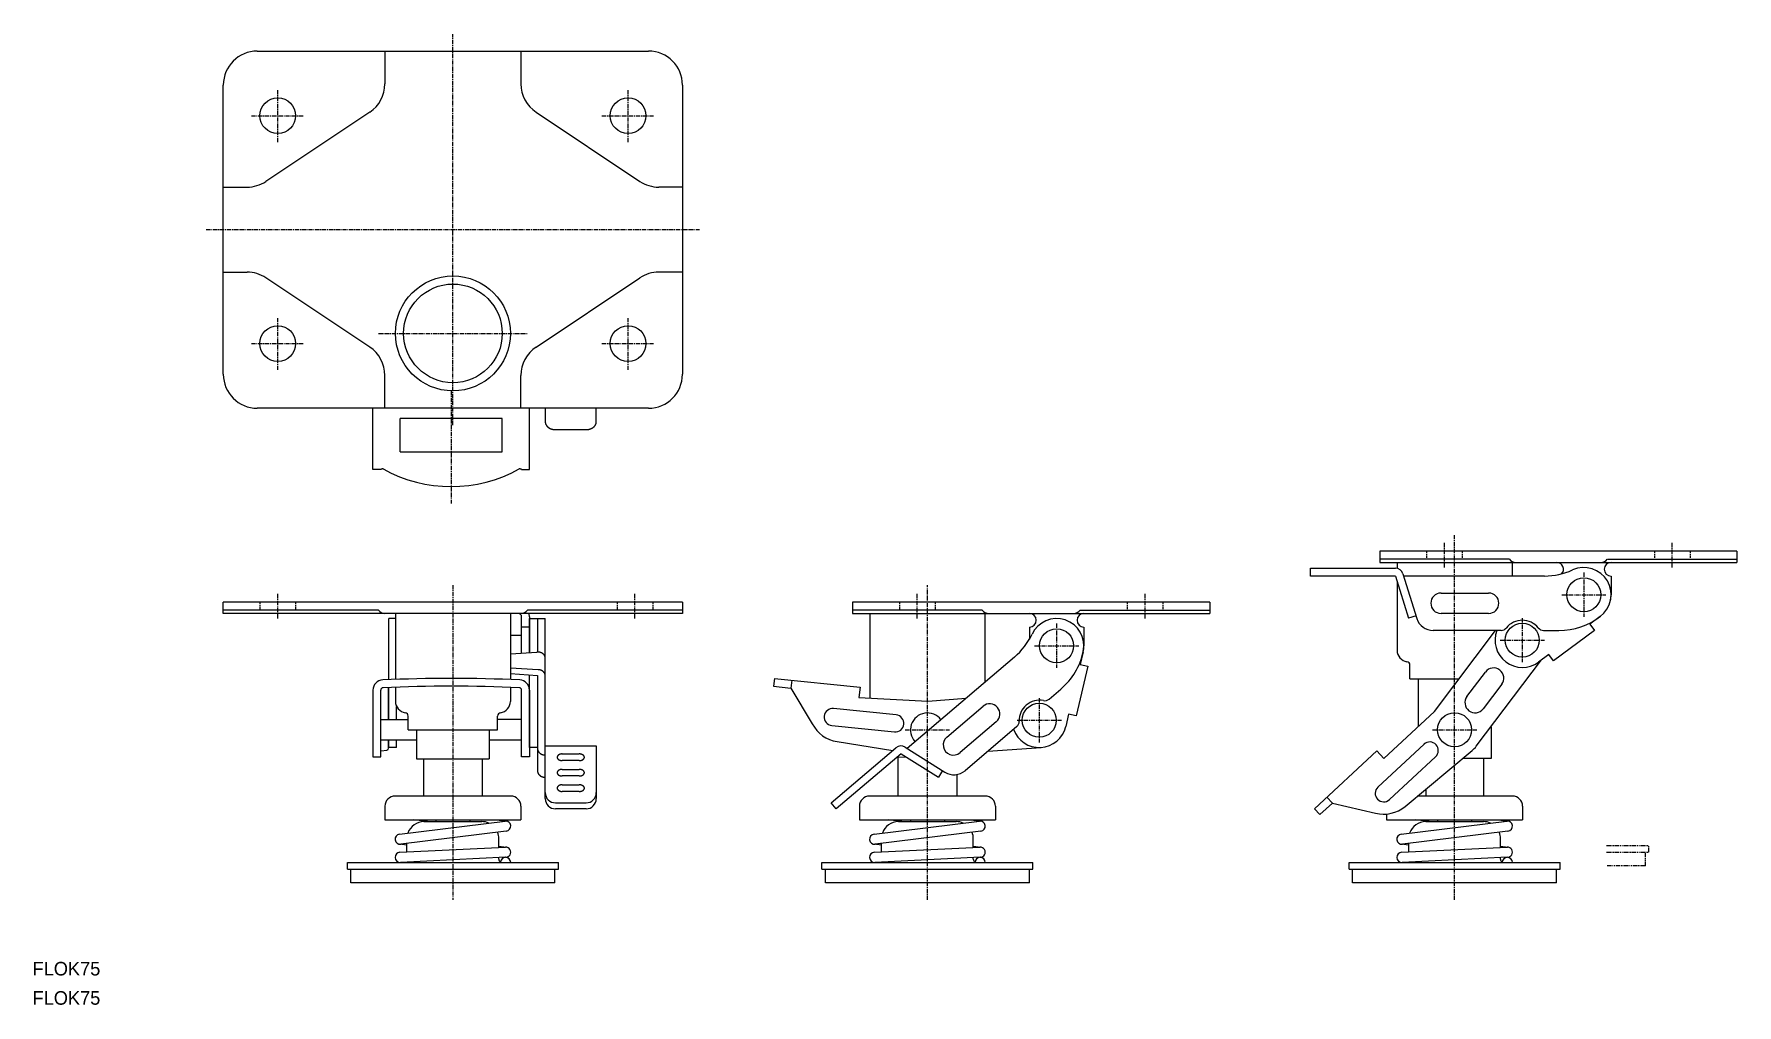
# Model space of a CAD drawing. Extents: x 0 to 501, y 0 to 285.
import ezdxf

# ---------------------------------------------------------------- set-up
doc = ezdxf.new("R2010")
doc.units = 0
for name, pattern in [('CENTER', [2, 1.25, -0.25, 0.25, -0.25]), ('DASHED', [0.75, 0.5, -0.25]), ('PHANTOM', [2.5, 1.25, -0.25, 0.25, -0.25, 0.25, -0.25])]:
    doc.linetypes.add(name, pattern=pattern)
doc.layers.get('0').update_dxf_attribs({"linetype": 'CONTINUOUS'})
doc.layers.add('CENTER', color=1, linetype='CENTER')

msp = doc.modelspace()

# ---------------------------------------------------------------- texts
at = {"color": 7, "linetype": 'CONTINUOUS'}
for p in [(0, 8.6), (0, 0)]:
    msp.add_text('FLOK75', height=4, dxfattribs=at).set_placement(p)

# ---------------------------------------------------------------- linework, layer by layer
at = {"color": 7, "linetype": 'CONTINUOUS'}
for p, q in [((66.08, 280.37), (181.08, 280.37)), ((103.58, 280.37), (103.58, 270.72)), ((143.58, 280.37), (143.58, 270.72)), ((56.08, 185.37), (56.08, 270.37)), ((191.08, 270.37), (191.08, 185.37)), ((99.13, 262.4), (68.6, 242.05)), ((148.04, 262.4), (178.56, 242.05)), ((56.08, 240.37), (63.05, 240.37)), ((191.08, 240.37), (184.11, 240.37)), ((56.08, 215.37), (63.05, 215.37)), ((191.08, 215.37), (184.11, 215.37)), ((99.13, 193.34), (68.6, 213.69)), ((148.04, 193.34), (178.56, 213.69)), ((103.58, 175.37), (103.58, 185.02)), ((143.58, 175.37), (143.58, 185.02)), ((181.08, 175.37), (66.08, 175.37)), ((100.08, 157.31), (100.08, 175.37)), ((146.08, 157.31), (146.08, 175.37)), ((150.73, 175.37), (150.73, 171.37)), ((165.73, 171.37), (165.73, 175.37)), ((138.08, 172.37), (108.08, 172.37)), ((108.08, 162.5), (108.08, 172.37)), ((138.08, 162.5), (138.08, 172.37)), ((153.73, 169.08), (162.73, 169.08)), ((108.08, 162.5), (138.08, 162.5)), ((102.38, 157.31), (100.08, 157.31)), ((143.78, 157.31), (146.08, 157.31)), ((396.08, 133.34), (396.08, 130.04)), ((501.08, 133.34), (396.08, 133.34)), ((434.19, 131.04), (396.08, 131.04)), ((462.98, 131.04), (501.08, 131.04)), ((501.08, 133.34), (501.08, 130.04)), ((375.67, 128.34), (400.67, 128.34)), ((375.67, 126.04), (375.67, 128.34)), ((400.67, 126.04), (375.67, 126.04)), ((396.08, 130.04), (501.08, 130.04)), ((400.67, 126.04), (404.55, 113.63)), ((401.18, 130.04), (401.18, 128.28)), ((402.87, 126.73), (406.99, 113.55)), ((444.52, 126.04), (403.08, 126.04)), ((434.98, 130.04), (434.98, 126.04)), ((464.08, 126.04), (464.08, 120.54)), ((401.18, 124.41), (401.18, 104.19)), ((414.08, 121.04), (428.08, 121.04)), ((191.08, 118.34), (56.08, 118.34)), ((56.08, 115.04), (56.08, 118.34)), ((101.69, 116.04), (56.08, 116.04)), ((191.08, 116.04), (145.48, 116.04)), ((191.08, 118.34), (191.08, 115.04)), ((241.08, 118.34), (241.08, 115.04)), ((346.08, 118.34), (241.08, 118.34)), ((279.19, 116.04), (241.08, 116.04)), ((307.98, 116.04), (346.08, 116.04)), ((346.08, 118.34), (346.08, 115.04)), ((191.08, 115.04), (56.08, 115.04)), ((106.68, 113.54), (104.73, 113.54)), ((104.73, 95.55), (104.73, 113.54)), ((106.68, 115.04), (106.68, 95.63)), ((140.48, 115.04), (140.48, 95.59)), ((143.78, 103.37), (143.78, 114.04)), ((146.08, 111.04), (143.78, 111.04)), ((146.08, 114.04), (146.08, 103.54)), ((146.13, 113.54), (148.43, 113.54)), ((146.13, 103.54), (146.13, 113.54)), ((148.43, 113.54), (150.73, 113.54)), ((148.43, 113.54), (148.43, 103.7)), ((150.73, 60.6), (150.73, 113.54)), ((241.08, 115.04), (346.08, 115.04)), ((246.18, 115.04), (246.18, 90.18)), ((279.98, 115.04), (279.98, 94.8)), ((293.08, 111.04), (293.08, 107.49)), ((309.08, 111.04), (309.08, 105.54)), ((406.75, 114.32), (404.55, 113.63)), ((428.08, 115.04), (414.08, 115.04)), ((460.89, 114.15), (457.82, 111.88)), ((457.82, 111.88), (459.18, 110.03)), ((143.78, 108.54), (140.48, 108.54)), ((146.08, 108.54), (146.13, 108.54)), ((431.74, 110.04), (411.76, 110.04)), ((412.12, 86.23), (430.12, 110.04)), ((444.23, 110.04), (448.75, 110.04)), ((459.18, 110.03), (447.12, 101.12)), ((140.48, 103.13), (148.21, 103.69)), ((288.71, 102.23), (257.16, 75.37)), ((308.89, 103.79), (308.02, 100.07)), ((424.46, 76.03), (443.67, 101.43)), ((445.75, 102.97), (442.74, 100.74)), ((447.12, 101.12), (445.75, 102.97)), ((140.48, 99.09), (148.65, 98.51)), ((140.48, 97.34), (148.43, 96.76)), ((146.13, 75.63), (146.13, 96.93)), ((148.43, 96.76), (148.43, 75.63)), ((218.08, 95.94), (217.85, 93.65)), ((218.08, 95.94), (243.27, 93.34)), ((223.2, 95.38), (222.97, 93.09)), ((310.26, 99.55), (306.85, 84.94)), ((308.02, 100.07), (310.26, 99.55)), ((404.93, 95.84), (404.93, 99.84)), ((404.93, 95.84), (419.39, 95.84)), ((407.38, 95.84), (407.38, 81.83)), ((421.72, 90.64), (427.15, 97.82)), ((100.08, 92.48), (100.08, 72.84)), ((102.38, 72.84), (102.38, 92.49)), ((104.68, 83.84), (104.68, 93.25)), ((104.73, 83.84), (104.73, 93.26)), ((106.68, 93.33), (106.68, 89.19)), ((140.48, 93.29), (140.48, 89.19)), ((143.78, 72.84), (143.78, 92.49)), ((146.08, 92.48), (146.08, 72.84)), ((217.85, 93.65), (222.97, 93.09)), ((222.97, 93.09), (229.23, 82.56)), ((243.27, 93.34), (242.96, 90.36)), ((242.96, 90.36), (263.17, 89.27)), ((298.86, 89.86), (302.31, 92.79)), ((431.93, 94.2), (426.51, 87.02)), ((107.03, 83.84), (107.03, 87.69)), ((253.91, 85.19), (235.5, 87.08)), ((263.17, 89.27), (274.45, 90.09)), ((268.78, 78.69), (279.44, 87.77)), ((304.61, 85.46), (303.76, 81.81)), ((306.85, 84.94), (304.61, 85.46)), ((397.26, 72.41), (412.12, 86.23)), ((102.38, 83.84), (110.43, 83.84)), ((110.43, 80.84), (110.43, 84.84)), ((110.43, 80.84), (136.73, 80.84)), ((112.88, 80.84), (112.88, 72.34)), ((134.28, 80.84), (134.28, 72.34)), ((136.73, 80.84), (136.73, 84.84)), ((143.78, 83.84), (136.73, 83.84)), ((234.99, 82.11), (253.4, 80.22)), ((283.33, 83.2), (272.67, 74.13)), ((289.35, 81.76), (274.14, 68.81)), ((428.78, 81.74), (428.78, 72.35)), ((102.38, 77.84), (112.88, 77.84)), ((104.68, 75.39), (104.68, 77.84)), ((104.73, 75.63), (104.73, 77.84)), ((107.03, 75.63), (104.73, 75.63)), ((107.03, 75.63), (107.03, 77.84)), ((134.28, 77.84), (143.78, 77.84)), ((148.43, 75.63), (146.13, 75.63)), ((148.43, 75.63), (148.43, 68.82)), ((150.73, 76.11), (165.73, 76.11)), ((165.73, 76.11), (165.73, 60.6)), ((234.8, 59.36), (253.83, 75.56)), ((236.51, 77.35), (252.89, 74.75)), ((256.55, 75.75), (268.23, 68.39)), ((280.83, 74.51), (296.54, 75.65)), ((409.08, 76.58), (395.53, 63.97)), ((100.08, 72.84), (102.38, 72.84)), ((102.38, 74.68), (104.24, 74.89)), ((112.88, 72.34), (134.28, 72.34)), ((114.93, 72.34), (114.93, 61.34)), ((132.23, 72.34), (132.23, 61.34)), ((146.08, 72.84), (143.78, 72.84)), ((155.73, 73.73), (160.73, 73.73)), ((160.73, 71.78), (155.73, 71.78)), ((255.33, 73.81), (236.29, 57.6)), ((254.2, 72.85), (256.9, 72.82)), ((254.43, 72.85), (254.43, 61.34)), ((255.33, 73.81), (266.32, 66.87)), ((376.9, 57.58), (395.21, 74.61)), ((395.21, 74.61), (397.26, 72.41)), ((398.94, 60.31), (412.49, 72.92)), ((403.51, 58.32), (423.2, 74.7)), ((428.78, 72.35), (420.37, 72.35)), ((426.58, 72.35), (426.58, 61.34)), ((155.73, 69.19), (160.73, 69.19)), ((160.73, 67.25), (155.73, 67.25)), ((267.55, 68.82), (266.32, 66.87)), ((271.73, 67.69), (271.73, 61.34)), ((140.58, 61.34), (106.58, 61.34)), ((155.73, 64.65), (160.73, 64.65)), ((160.73, 62.71), (155.73, 62.71)), ((280.08, 61.34), (246.08, 61.34)), ((380.56, 60.98), (382.13, 59.3)), ((435.08, 61.34), (407.15, 61.34)), ((409.58, 63.36), (409.58, 61.34)), ((103.58, 58.34), (103.58, 54.34)), ((143.58, 58.34), (143.58, 54.34)), ((153.73, 59.36), (162.73, 59.36)), ((162.73, 57.6), (153.73, 57.6)), ((236.29, 57.6), (234.8, 59.36)), ((243.08, 58.34), (243.08, 54.34)), ((283.08, 58.34), (283.08, 54.34)), ((376.9, 57.58), (378.47, 55.89)), ((378.47, 55.89), (382.13, 59.3)), ((382.13, 59.3), (394.8, 56.28)), ((398.08, 56.05), (398.08, 54.34)), ((438.08, 58.34), (438.08, 54.34)), ((103.58, 54.34), (143.58, 54.34)), ((107.9, 50.16), (138.9, 54)), ((139.27, 51.02), (108.27, 47.18)), ((116.08, 53.84), (112.03, 54.34)), ((115.08, 53.84), (132.08, 53.84)), ((118.58, 54.34), (118.58, 53.84)), ((128.58, 54.34), (128.58, 53.84)), ((136.48, 54.34), (139.27, 54)), ((243.08, 54.34), (283.08, 54.34)), ((247.4, 50.16), (278.4, 54)), ((278.77, 51.02), (247.77, 47.18)), ((255.58, 53.84), (251.53, 54.34)), ((254.58, 53.84), (271.58, 53.84)), ((258.08, 54.34), (258.08, 53.84)), ((268.08, 54.34), (268.08, 53.84)), ((275.98, 54.34), (278.77, 54)), ((398.08, 54.34), (438.08, 54.34)), ((402.4, 50.16), (433.4, 54)), ((433.77, 51.02), (402.77, 47.18)), ((410.58, 53.84), (406.53, 54.34)), ((409.58, 53.84), (426.58, 53.84)), ((413.08, 54.34), (413.08, 53.84)), ((423.08, 54.34), (423.08, 53.84)), ((430.98, 54.34), (433.77, 54)), ((110.08, 46.91), (107.9, 47.18)), ((108.01, 44.84), (139.01, 46.34)), ((110.08, 44.94), (110.08, 47.41)), ((137.08, 46.24), (137.08, 48.84)), ((137.08, 46.6), (139.27, 46.33)), ((249.58, 46.91), (247.4, 47.18)), ((247.51, 44.84), (278.51, 46.34)), ((249.58, 44.94), (249.58, 47.41)), ((276.58, 46.24), (276.58, 48.84)), ((276.58, 46.6), (278.77, 46.33)), ((404.58, 46.91), (402.4, 47.18)), ((402.51, 44.84), (433.51, 46.34)), ((404.58, 44.94), (404.58, 47.41)), ((431.58, 46.24), (431.58, 48.84)), ((431.58, 46.6), (433.77, 46.33)), ((92.58, 41.84), (154.58, 41.84)), ((92.58, 39.84), (92.58, 41.84)), ((139.16, 43.34), (108.16, 41.84)), ((137.08, 42.84), (137.08, 43.24)), ((154.58, 39.84), (154.58, 41.84)), ((232.08, 41.84), (294.08, 41.84)), ((232.08, 39.84), (232.08, 41.84)), ((278.66, 43.34), (247.66, 41.84)), ((276.58, 42.84), (276.58, 43.24)), ((294.08, 39.84), (294.08, 41.84)), ((387.08, 41.84), (449.08, 41.84)), ((387.08, 39.84), (387.08, 41.84)), ((433.66, 43.34), (402.66, 41.84)), ((431.58, 42.84), (431.58, 43.24)), ((449.08, 39.84), (449.08, 41.84)), ((92.58, 39.84), (154.58, 39.84)), ((93.58, 35.84), (93.58, 39.84)), ((153.58, 35.84), (93.58, 35.84)), ((153.58, 35.84), (153.58, 39.84)), ((232.08, 39.84), (294.08, 39.84)), ((233.08, 35.84), (233.08, 39.84)), ((293.08, 35.84), (233.08, 35.84)), ((293.08, 35.84), (293.08, 39.84)), ((387.08, 39.84), (449.08, 39.84)), ((388.08, 35.84), (388.08, 39.84)), ((448.08, 35.84), (388.08, 35.84)), ((448.08, 35.84), (448.08, 39.84))]:
    msp.add_line(p, q, dxfattribs=at)
at = {"color": 3, "linetype": 'DASHED'}
for p, q in [((409.83, 133.34), (409.83, 131.04)), ((420.33, 133.34), (420.33, 131.04)), ((476.83, 133.34), (476.83, 131.04)), ((487.33, 133.34), (487.33, 131.04)), ((66.83, 118.34), (66.83, 116.04)), ((77.33, 118.34), (77.33, 116.04)), ((171.83, 118.34), (171.83, 116.04)), ((182.33, 118.34), (182.33, 116.04)), ((254.83, 118.34), (254.83, 116.04)), ((265.33, 118.34), (265.33, 116.04)), ((321.83, 118.34), (321.83, 116.04)), ((332.33, 118.34), (332.33, 116.04))]:
    msp.add_line(p, q, dxfattribs=at)
at = {"color": 3, "linetype": 'PHANTOM'}
for p, q in [((462.71, 46.84), (475.2, 46.84)), ((475.2, 44.84), (475.2, 46.84)), ((462.71, 44.84), (475.2, 44.84)), ((474.2, 40.84), (462.71, 40.84)), ((474.2, 40.84), (474.2, 44.84))]:
    msp.add_line(p, q, dxfattribs=at)
at = {"color": 7, "linetype": 'CONTINUOUS'}
for points in [[(150.73, 171.37, 0), (150.73, 171.34, 0), (150.73, 171.31, 0), (150.74, 171.28, 0), (150.74, 171.26, 0), (150.74, 171.23, 0), (150.74, 171.2, 0), (150.74, 171.17, 0), (150.75, 171.15, 0), (150.75, 171.12, 0), (150.75, 171.09, 0), (150.76, 171.06, 0), (150.76, 171.03, 0), (150.77, 171.01, 0), (150.78, 170.98, 0), (150.78, 170.95, 0), (150.79, 170.92, 0), (150.8, 170.9, 0), (150.81, 170.87, 0), (150.81, 170.84, 0), (150.82, 170.81, 0), (150.83, 170.79, 0), (150.84, 170.76, 0), (150.85, 170.73, 0), (150.86, 170.71, 0), (150.87, 170.68, 0), (150.88, 170.65, 0), (150.9, 170.62, 0), (150.91, 170.6, 0), (150.92, 170.57, 0), (150.93, 170.55, 0), (150.95, 170.52, 0), (150.96, 170.49, 0), (150.97, 170.47, 0), (150.99, 170.44, 0), (151, 170.42, 0), (151.02, 170.39, 0), (151.04, 170.37, 0), (151.05, 170.34, 0), (151.07, 170.32, 0), (151.09, 170.29, 0), (151.1, 170.27, 0), (151.12, 170.24, 0), (151.14, 170.22, 0), (151.16, 170.19, 0), (151.18, 170.17, 0), (151.2, 170.15, 0), (151.22, 170.12, 0), (151.24, 170.1, 0), (151.26, 170.08, 0), (151.28, 170.05, 0), (151.3, 170.03, 0), (151.32, 170.01, 0), (151.34, 169.99, 0), (151.37, 169.96, 0), (151.39, 169.94, 0), (151.41, 169.92, 0), (151.44, 169.9, 0), (151.46, 169.88, 0), (151.49, 169.85, 0), (151.51, 169.84, 0), (151.53, 169.81, 0), (151.56, 169.79, 0), (151.59, 169.77, 0), (151.61, 169.75, 0), (151.64, 169.73, 0), (151.66, 169.71, 0), (151.69, 169.69, 0), (151.72, 169.68, 0), (151.75, 169.66, 0), (151.77, 169.64, 0), (151.8, 169.62, 0), (151.83, 169.6, 0), (151.86, 169.59, 0), (151.89, 169.57, 0), (151.92, 169.55, 0), (151.94, 169.53, 0), (151.97, 169.52, 0), (152, 169.5, 0), (152.03, 169.49, 0), (152.07, 169.47, 0), (152.1, 169.45, 0), (152.13, 169.44, 0), (152.16, 169.42, 0), (152.19, 169.41, 0), (152.22, 169.4, 0), (152.25, 169.38, 0), (152.29, 169.37, 0), (152.32, 169.35, 0), (152.35, 169.34, 0), (152.38, 169.33, 0), (152.42, 169.32, 0), (152.45, 169.3, 0), (152.48, 169.29, 0), (152.52, 169.28, 0), (152.55, 169.27, 0), (152.59, 169.26, 0), (152.62, 169.25, 0), (152.65, 169.24, 0), (152.69, 169.23, 0), (152.72, 169.22, 0), (152.76, 169.21, 0), (152.79, 169.2, 0), (152.83, 169.19, 0), (152.86, 169.18, 0), (152.9, 169.18, 0), (152.93, 169.17, 0), (152.97, 169.16, 0), (153, 169.15, 0), (153.04, 169.15, 0), (153.07, 169.14, 0), (153.11, 169.13, 0), (153.15, 169.13, 0), (153.18, 169.12, 0), (153.22, 169.12, 0), (153.26, 169.11, 0), (153.29, 169.11, 0), (153.33, 169.1, 0), (153.37, 169.1, 0), (153.4, 169.1, 0), (153.44, 169.09, 0), (153.47, 169.09, 0), (153.51, 169.09, 0), (153.55, 169.09, 0), (153.59, 169.09, 0), (153.62, 169.09, 0), (153.66, 169.09, 0), (153.7, 169.08, 0), (153.73, 169.08, 0)], [(162.73, 169.08, 0), (162.77, 169.08, 0), (162.81, 169.09, 0), (162.84, 169.09, 0), (162.88, 169.09, 0), (162.92, 169.09, 0), (162.95, 169.09, 0), (162.99, 169.09, 0), (163.03, 169.09, 0), (163.06, 169.1, 0), (163.1, 169.1, 0), (163.14, 169.1, 0), (163.17, 169.11, 0), (163.21, 169.11, 0), (163.25, 169.12, 0), (163.28, 169.12, 0), (163.32, 169.13, 0), (163.35, 169.13, 0), (163.39, 169.14, 0), (163.43, 169.15, 0), (163.46, 169.15, 0), (163.5, 169.16, 0), (163.53, 169.17, 0), (163.57, 169.18, 0), (163.6, 169.18, 0), (163.64, 169.19, 0), (163.67, 169.2, 0), (163.71, 169.21, 0), (163.74, 169.22, 0), (163.78, 169.23, 0), (163.81, 169.24, 0), (163.85, 169.25, 0), (163.88, 169.26, 0), (163.91, 169.27, 0), (163.95, 169.28, 0), (163.98, 169.29, 0), (164.01, 169.3, 0), (164.05, 169.32, 0), (164.08, 169.33, 0), (164.11, 169.34, 0), (164.15, 169.35, 0), (164.18, 169.37, 0), (164.21, 169.38, 0), (164.24, 169.4, 0), (164.28, 169.41, 0), (164.31, 169.42, 0), (164.34, 169.44, 0), (164.37, 169.45, 0), (164.4, 169.47, 0), (164.43, 169.49, 0), (164.46, 169.5, 0), (164.49, 169.52, 0), (164.52, 169.53, 0), (164.55, 169.55, 0), (164.58, 169.57, 0), (164.61, 169.59, 0), (164.64, 169.6, 0), (164.66, 169.62, 0), (164.69, 169.64, 0), (164.72, 169.66, 0), (164.75, 169.68, 0), (164.77, 169.69, 0), (164.8, 169.71, 0), (164.83, 169.73, 0), (164.85, 169.75, 0), (164.88, 169.77, 0), (164.91, 169.79, 0), (164.93, 169.81, 0), (164.96, 169.84, 0), (164.98, 169.85, 0), (165, 169.88, 0), (165.03, 169.9, 0), (165.05, 169.92, 0), (165.07, 169.94, 0), (165.1, 169.96, 0), (165.12, 169.99, 0), (165.14, 170.01, 0), (165.16, 170.03, 0), (165.19, 170.05, 0), (165.21, 170.08, 0), (165.23, 170.1, 0), (165.25, 170.12, 0), (165.27, 170.15, 0), (165.29, 170.17, 0), (165.31, 170.19, 0), (165.32, 170.22, 0), (165.34, 170.24, 0), (165.36, 170.27, 0), (165.38, 170.29, 0), (165.4, 170.32, 0), (165.41, 170.34, 0), (165.43, 170.37, 0), (165.44, 170.39, 0), (165.46, 170.42, 0), (165.47, 170.44, 0), (165.49, 170.47, 0), (165.5, 170.49, 0), (165.52, 170.52, 0), (165.53, 170.55, 0), (165.54, 170.57, 0), (165.56, 170.6, 0), (165.57, 170.62, 0), (165.58, 170.65, 0), (165.59, 170.68, 0), (165.6, 170.71, 0), (165.61, 170.73, 0), (165.62, 170.76, 0), (165.63, 170.79, 0), (165.64, 170.81, 0), (165.65, 170.84, 0), (165.66, 170.87, 0), (165.67, 170.9, 0), (165.68, 170.92, 0), (165.68, 170.95, 0), (165.69, 170.98, 0), (165.69, 171.01, 0), (165.7, 171.03, 0), (165.71, 171.06, 0), (165.71, 171.09, 0), (165.71, 171.12, 0), (165.72, 171.15, 0), (165.72, 171.17, 0), (165.72, 171.2, 0), (165.73, 171.23, 0), (165.73, 171.26, 0), (165.73, 171.28, 0), (165.73, 171.31, 0), (165.73, 171.34, 0), (165.73, 171.37, 0)], [(103.08, 157.52, 0), (103.07, 157.52, 0), (103.06, 157.52, 0), (103.06, 157.52, 0), (103.05, 157.52, 0), (103.04, 157.52, 0), (103.03, 157.52, 0), (103.02, 157.52, 0), (103.01, 157.52, 0), (103, 157.52, 0), (103, 157.52, 0), (102.99, 157.52, 0), (102.98, 157.52, 0), (102.97, 157.52, 0), (102.96, 157.52, 0), (102.95, 157.52, 0), (102.95, 157.52, 0), (102.94, 157.52, 0), (102.93, 157.52, 0), (102.92, 157.51, 0), (102.91, 157.51, 0), (102.9, 157.51, 0), (102.9, 157.51, 0), (102.89, 157.51, 0), (102.88, 157.51, 0), (102.87, 157.51, 0), (102.86, 157.51, 0), (102.86, 157.51, 0), (102.85, 157.51, 0), (102.84, 157.51, 0), (102.83, 157.51, 0), (102.82, 157.51, 0), (102.81, 157.5, 0), (102.81, 157.5, 0), (102.8, 157.5, 0), (102.79, 157.5, 0), (102.78, 157.5, 0), (102.78, 157.5, 0), (102.77, 157.5, 0), (102.76, 157.5, 0), (102.75, 157.5, 0), (102.75, 157.5, 0), (102.74, 157.49, 0), (102.73, 157.49, 0), (102.72, 157.49, 0), (102.72, 157.49, 0), (102.71, 157.49, 0), (102.7, 157.49, 0), (102.69, 157.49, 0), (102.69, 157.49, 0), (102.68, 157.48, 0), (102.67, 157.48, 0), (102.67, 157.48, 0), (102.66, 157.48, 0), (102.65, 157.48, 0), (102.64, 157.48, 0), (102.64, 157.47, 0), (102.63, 157.47, 0), (102.62, 157.47, 0), (102.62, 157.47, 0), (102.61, 157.47, 0), (102.61, 157.47, 0), (102.6, 157.46, 0), (102.59, 157.46, 0), (102.59, 157.46, 0), (102.58, 157.46, 0), (102.58, 157.46, 0), (102.57, 157.46, 0), (102.56, 157.45, 0), (102.56, 157.45, 0), (102.55, 157.45, 0), (102.55, 157.45, 0), (102.54, 157.45, 0), (102.54, 157.44, 0), (102.53, 157.44, 0), (102.53, 157.44, 0), (102.52, 157.44, 0), (102.52, 157.44, 0), (102.51, 157.43, 0), (102.5, 157.43, 0), (102.5, 157.43, 0), (102.5, 157.43, 0), (102.49, 157.43, 0), (102.49, 157.42, 0), (102.48, 157.42, 0), (102.48, 157.42, 0), (102.47, 157.42, 0), (102.47, 157.41, 0), (102.47, 157.41, 0), (102.46, 157.41, 0), (102.46, 157.41, 0), (102.45, 157.41, 0), (102.45, 157.4, 0), (102.45, 157.4, 0), (102.44, 157.4, 0), (102.44, 157.4, 0), (102.44, 157.39, 0), (102.43, 157.39, 0), (102.43, 157.39, 0), (102.43, 157.39, 0), (102.42, 157.38, 0), (102.42, 157.38, 0), (102.42, 157.38, 0), (102.42, 157.38, 0), (102.41, 157.37, 0), (102.41, 157.37, 0), (102.41, 157.37, 0), (102.41, 157.37, 0), (102.4, 157.37, 0), (102.4, 157.36, 0), (102.4, 157.36, 0), (102.4, 157.36, 0), (102.4, 157.35, 0), (102.39, 157.35, 0), (102.39, 157.35, 0), (102.39, 157.35, 0), (102.39, 157.34, 0), (102.39, 157.34, 0), (102.39, 157.34, 0), (102.39, 157.34, 0), (102.39, 157.34, 0), (102.39, 157.33, 0), (102.38, 157.33, 0), (102.38, 157.33, 0), (102.38, 157.32, 0), (102.38, 157.32, 0), (102.38, 157.32, 0), (102.38, 157.32, 0), (102.38, 157.31, 0)], [(143.78, 157.31, 0), (143.78, 157.32, 0), (143.78, 157.32, 0), (143.78, 157.32, 0), (143.78, 157.32, 0), (143.78, 157.33, 0), (143.78, 157.33, 0), (143.78, 157.33, 0), (143.78, 157.34, 0), (143.78, 157.34, 0), (143.78, 157.34, 0), (143.78, 157.34, 0), (143.78, 157.34, 0), (143.77, 157.35, 0), (143.77, 157.35, 0), (143.77, 157.35, 0), (143.77, 157.35, 0), (143.77, 157.36, 0), (143.77, 157.36, 0), (143.76, 157.36, 0), (143.76, 157.37, 0), (143.76, 157.37, 0), (143.76, 157.37, 0), (143.75, 157.37, 0), (143.75, 157.37, 0), (143.75, 157.38, 0), (143.75, 157.38, 0), (143.74, 157.38, 0), (143.74, 157.38, 0), (143.74, 157.39, 0), (143.74, 157.39, 0), (143.73, 157.39, 0), (143.73, 157.39, 0), (143.73, 157.4, 0), (143.72, 157.4, 0), (143.72, 157.4, 0), (143.72, 157.4, 0), (143.71, 157.41, 0), (143.71, 157.41, 0), (143.7, 157.41, 0), (143.7, 157.41, 0), (143.7, 157.41, 0), (143.69, 157.42, 0), (143.69, 157.42, 0), (143.68, 157.42, 0), (143.68, 157.42, 0), (143.67, 157.43, 0), (143.67, 157.43, 0), (143.66, 157.43, 0), (143.66, 157.43, 0), (143.66, 157.43, 0), (143.65, 157.44, 0), (143.65, 157.44, 0), (143.64, 157.44, 0), (143.63, 157.44, 0), (143.63, 157.44, 0), (143.62, 157.45, 0), (143.62, 157.45, 0), (143.61, 157.45, 0), (143.61, 157.45, 0), (143.6, 157.45, 0), (143.59, 157.46, 0), (143.59, 157.46, 0), (143.58, 157.46, 0), (143.58, 157.46, 0), (143.57, 157.46, 0), (143.56, 157.46, 0), (143.56, 157.47, 0), (143.55, 157.47, 0), (143.55, 157.47, 0), (143.54, 157.47, 0), (143.53, 157.47, 0), (143.53, 157.47, 0), (143.52, 157.48, 0), (143.51, 157.48, 0), (143.51, 157.48, 0), (143.5, 157.48, 0), (143.49, 157.48, 0), (143.49, 157.48, 0), (143.48, 157.49, 0), (143.47, 157.49, 0), (143.46, 157.49, 0), (143.46, 157.49, 0), (143.45, 157.49, 0), (143.44, 157.49, 0), (143.44, 157.49, 0), (143.43, 157.49, 0), (143.42, 157.5, 0), (143.41, 157.5, 0), (143.41, 157.5, 0), (143.4, 157.5, 0), (143.39, 157.5, 0), (143.38, 157.5, 0), (143.37, 157.5, 0), (143.37, 157.5, 0), (143.36, 157.5, 0), (143.35, 157.5, 0), (143.34, 157.51, 0), (143.33, 157.51, 0), (143.33, 157.51, 0), (143.32, 157.51, 0), (143.31, 157.51, 0), (143.3, 157.51, 0), (143.29, 157.51, 0), (143.29, 157.51, 0), (143.28, 157.51, 0), (143.27, 157.51, 0), (143.26, 157.51, 0), (143.25, 157.51, 0), (143.24, 157.51, 0), (143.24, 157.52, 0), (143.23, 157.52, 0), (143.22, 157.52, 0), (143.21, 157.52, 0), (143.2, 157.52, 0), (143.19, 157.52, 0), (143.19, 157.52, 0), (143.18, 157.52, 0), (143.17, 157.52, 0), (143.16, 157.52, 0), (143.15, 157.52, 0), (143.14, 157.52, 0), (143.13, 157.52, 0), (143.12, 157.52, 0), (143.12, 157.52, 0), (143.11, 157.52, 0), (143.1, 157.52, 0), (143.09, 157.52, 0), (143.08, 157.52, 0)], [(150.73, 101.95, 0), (150.73, 101.97, 0), (150.73, 102, 0), (150.73, 102.02, 0), (150.73, 102.04, 0), (150.73, 102.06, 0), (150.73, 102.09, 0), (150.72, 102.11, 0), (150.72, 102.13, 0), (150.72, 102.15, 0), (150.71, 102.18, 0), (150.71, 102.2, 0), (150.71, 102.22, 0), (150.7, 102.24, 0), (150.69, 102.27, 0), (150.69, 102.29, 0), (150.68, 102.31, 0), (150.68, 102.33, 0), (150.67, 102.36, 0), (150.66, 102.38, 0), (150.66, 102.4, 0), (150.65, 102.42, 0), (150.64, 102.44, 0), (150.63, 102.47, 0), (150.62, 102.49, 0), (150.61, 102.51, 0), (150.6, 102.53, 0), (150.59, 102.55, 0), (150.58, 102.57, 0), (150.57, 102.59, 0), (150.56, 102.62, 0), (150.55, 102.64, 0), (150.54, 102.66, 0), (150.52, 102.68, 0), (150.51, 102.7, 0), (150.5, 102.72, 0), (150.49, 102.74, 0), (150.47, 102.76, 0), (150.46, 102.78, 0), (150.44, 102.8, 0), (150.43, 102.82, 0), (150.41, 102.84, 0), (150.4, 102.86, 0), (150.38, 102.88, 0), (150.37, 102.9, 0), (150.35, 102.92, 0), (150.33, 102.94, 0), (150.31, 102.95, 0), (150.3, 102.97, 0), (150.28, 102.99, 0), (150.26, 103.01, 0), (150.24, 103.03, 0), (150.22, 103.05, 0), (150.21, 103.06, 0), (150.19, 103.08, 0), (150.17, 103.1, 0), (150.15, 103.12, 0), (150.13, 103.13, 0), (150.11, 103.15, 0), (150.09, 103.17, 0), (150.07, 103.18, 0), (150.04, 103.2, 0), (150.02, 103.21, 0), (150, 103.23, 0), (149.98, 103.25, 0), (149.96, 103.26, 0), (149.94, 103.28, 0), (149.91, 103.29, 0), (149.89, 103.31, 0), (149.87, 103.32, 0), (149.84, 103.33, 0), (149.82, 103.35, 0), (149.79, 103.36, 0), (149.77, 103.37, 0), (149.75, 103.39, 0), (149.72, 103.4, 0), (149.7, 103.41, 0), (149.67, 103.42, 0), (149.65, 103.44, 0), (149.62, 103.45, 0), (149.59, 103.46, 0), (149.57, 103.47, 0), (149.54, 103.48, 0), (149.52, 103.49, 0), (149.49, 103.5, 0), (149.46, 103.52, 0), (149.44, 103.53, 0), (149.41, 103.53, 0), (149.38, 103.54, 0), (149.35, 103.55, 0), (149.33, 103.56, 0), (149.3, 103.57, 0), (149.27, 103.58, 0), (149.24, 103.59, 0), (149.22, 103.6, 0), (149.19, 103.6, 0), (149.16, 103.61, 0), (149.13, 103.62, 0), (149.1, 103.62, 0), (149.07, 103.63, 0), (149.04, 103.64, 0), (149.01, 103.64, 0), (148.99, 103.65, 0), (148.96, 103.65, 0), (148.93, 103.66, 0), (148.9, 103.66, 0), (148.87, 103.67, 0), (148.84, 103.67, 0), (148.81, 103.68, 0), (148.78, 103.68, 0), (148.75, 103.68, 0), (148.72, 103.69, 0), (148.69, 103.69, 0), (148.66, 103.69, 0), (148.63, 103.69, 0), (148.6, 103.7, 0), (148.57, 103.7, 0), (148.54, 103.7, 0), (148.51, 103.7, 0), (148.48, 103.7, 0), (148.45, 103.7, 0), (148.42, 103.7, 0), (148.39, 103.7, 0), (148.36, 103.7, 0), (148.33, 103.7, 0), (148.3, 103.7, 0), (148.27, 103.7, 0), (148.24, 103.69, 0), (148.21, 103.69, 0)], [(150.73, 96.76, 0), (150.73, 96.78, 0), (150.73, 96.8, 0), (150.73, 96.82, 0), (150.73, 96.84, 0), (150.73, 96.86, 0), (150.73, 96.88, 0), (150.72, 96.9, 0), (150.72, 96.92, 0), (150.72, 96.94, 0), (150.72, 96.96, 0), (150.71, 96.98, 0), (150.71, 97, 0), (150.71, 97.03, 0), (150.7, 97.05, 0), (150.7, 97.06, 0), (150.69, 97.08, 0), (150.69, 97.1, 0), (150.68, 97.12, 0), (150.68, 97.14, 0), (150.67, 97.16, 0), (150.66, 97.18, 0), (150.66, 97.2, 0), (150.65, 97.22, 0), (150.65, 97.24, 0), (150.64, 97.26, 0), (150.63, 97.28, 0), (150.62, 97.3, 0), (150.61, 97.32, 0), (150.6, 97.34, 0), (150.6, 97.36, 0), (150.59, 97.38, 0), (150.58, 97.4, 0), (150.57, 97.41, 0), (150.56, 97.43, 0), (150.55, 97.45, 0), (150.54, 97.47, 0), (150.53, 97.49, 0), (150.51, 97.51, 0), (150.5, 97.53, 0), (150.49, 97.54, 0), (150.48, 97.56, 0), (150.47, 97.58, 0), (150.46, 97.6, 0), (150.44, 97.61, 0), (150.43, 97.63, 0), (150.42, 97.65, 0), (150.4, 97.67, 0), (150.39, 97.68, 0), (150.37, 97.7, 0), (150.36, 97.72, 0), (150.34, 97.74, 0), (150.33, 97.75, 0), (150.31, 97.77, 0), (150.3, 97.79, 0), (150.28, 97.8, 0), (150.27, 97.82, 0), (150.25, 97.83, 0), (150.24, 97.85, 0), (150.22, 97.87, 0), (150.2, 97.88, 0), (150.19, 97.9, 0), (150.17, 97.91, 0), (150.15, 97.93, 0), (150.13, 97.94, 0), (150.12, 97.96, 0), (150.1, 97.97, 0), (150.08, 97.99, 0), (150.06, 98, 0), (150.04, 98.02, 0), (150.02, 98.03, 0), (150, 98.04, 0), (149.98, 98.06, 0), (149.96, 98.07, 0), (149.94, 98.08, 0), (149.92, 98.1, 0), (149.9, 98.11, 0), (149.88, 98.12, 0), (149.86, 98.14, 0), (149.84, 98.15, 0), (149.82, 98.16, 0), (149.8, 98.17, 0), (149.78, 98.18, 0), (149.75, 98.2, 0), (149.73, 98.21, 0), (149.71, 98.22, 0), (149.69, 98.23, 0), (149.67, 98.24, 0), (149.64, 98.25, 0), (149.62, 98.26, 0), (149.6, 98.27, 0), (149.58, 98.28, 0), (149.55, 98.29, 0), (149.53, 98.3, 0), (149.51, 98.31, 0), (149.48, 98.32, 0), (149.46, 98.33, 0), (149.44, 98.34, 0), (149.41, 98.35, 0), (149.39, 98.36, 0), (149.36, 98.36, 0), (149.34, 98.37, 0), (149.31, 98.38, 0), (149.29, 98.39, 0), (149.26, 98.4, 0), (149.24, 98.4, 0), (149.22, 98.41, 0), (149.19, 98.42, 0), (149.16, 98.42, 0), (149.14, 98.43, 0), (149.11, 98.44, 0), (149.09, 98.44, 0), (149.06, 98.45, 0), (149.04, 98.45, 0), (149.01, 98.46, 0), (148.99, 98.46, 0), (148.96, 98.47, 0), (148.94, 98.47, 0), (148.91, 98.48, 0), (148.88, 98.48, 0), (148.86, 98.48, 0), (148.83, 98.49, 0), (148.81, 98.49, 0), (148.78, 98.49, 0), (148.75, 98.5, 0), (148.73, 98.5, 0), (148.7, 98.5, 0), (148.67, 98.5, 0), (148.65, 98.51, 0)], [(148.43, 75.37, 0), (148.43, 75.35, 0), (148.43, 75.32, 0), (148.43, 75.3, 0), (148.44, 75.28, 0), (148.44, 75.25, 0), (148.44, 75.23, 0), (148.44, 75.2, 0), (148.44, 75.18, 0), (148.45, 75.16, 0), (148.45, 75.13, 0), (148.45, 75.11, 0), (148.46, 75.09, 0), (148.46, 75.06, 0), (148.47, 75.04, 0), (148.47, 75.02, 0), (148.48, 74.99, 0), (148.48, 74.97, 0), (148.49, 74.95, 0), (148.5, 74.92, 0), (148.5, 74.9, 0), (148.51, 74.88, 0), (148.52, 74.85, 0), (148.52, 74.83, 0), (148.53, 74.81, 0), (148.54, 74.78, 0), (148.55, 74.76, 0), (148.56, 74.74, 0), (148.57, 74.72, 0), (148.58, 74.69, 0), (148.59, 74.67, 0), (148.6, 74.65, 0), (148.61, 74.63, 0), (148.62, 74.61, 0), (148.63, 74.58, 0), (148.64, 74.56, 0), (148.65, 74.54, 0), (148.67, 74.52, 0), (148.68, 74.5, 0), (148.69, 74.48, 0), (148.7, 74.45, 0), (148.72, 74.43, 0), (148.73, 74.41, 0), (148.75, 74.39, 0), (148.76, 74.37, 0), (148.77, 74.35, 0), (148.79, 74.33, 0), (148.81, 74.31, 0), (148.82, 74.29, 0), (148.84, 74.27, 0), (148.85, 74.25, 0), (148.87, 74.23, 0), (148.88, 74.21, 0), (148.9, 74.19, 0), (148.92, 74.17, 0), (148.94, 74.16, 0), (148.96, 74.14, 0), (148.97, 74.12, 0), (148.99, 74.1, 0), (149.01, 74.08, 0), (149.03, 74.07, 0), (149.05, 74.05, 0), (149.07, 74.03, 0), (149.09, 74.01, 0), (149.11, 74, 0), (149.13, 73.98, 0), (149.15, 73.96, 0), (149.17, 73.95, 0), (149.19, 73.93, 0), (149.21, 73.91, 0), (149.23, 73.9, 0), (149.25, 73.88, 0), (149.27, 73.87, 0), (149.29, 73.85, 0), (149.32, 73.84, 0), (149.34, 73.82, 0), (149.36, 73.81, 0), (149.38, 73.79, 0), (149.41, 73.78, 0), (149.43, 73.77, 0), (149.46, 73.75, 0), (149.48, 73.74, 0), (149.5, 73.73, 0), (149.53, 73.72, 0), (149.55, 73.7, 0), (149.57, 73.69, 0), (149.6, 73.68, 0), (149.62, 73.67, 0), (149.65, 73.66, 0), (149.67, 73.64, 0), (149.7, 73.63, 0), (149.72, 73.62, 0), (149.75, 73.61, 0), (149.78, 73.6, 0), (149.8, 73.59, 0), (149.83, 73.58, 0), (149.85, 73.57, 0), (149.88, 73.57, 0), (149.91, 73.56, 0), (149.93, 73.55, 0), (149.96, 73.54, 0), (149.98, 73.53, 0), (150.01, 73.52, 0), (150.04, 73.52, 0), (150.06, 73.51, 0), (150.09, 73.5, 0), (150.12, 73.5, 0), (150.15, 73.49, 0), (150.17, 73.48, 0), (150.2, 73.48, 0), (150.23, 73.47, 0), (150.26, 73.47, 0), (150.28, 73.46, 0), (150.31, 73.46, 0), (150.34, 73.45, 0), (150.37, 73.45, 0), (150.4, 73.45, 0), (150.42, 73.44, 0), (150.45, 73.44, 0), (150.48, 73.44, 0), (150.51, 73.44, 0), (150.53, 73.43, 0), (150.56, 73.43, 0), (150.59, 73.43, 0), (150.62, 73.43, 0), (150.65, 73.43, 0), (150.68, 73.43, 0), (150.7, 73.43, 0), (150.73, 73.43, 0)], [(155.73, 73.73, 0), (155.7, 73.73, 0), (155.66, 73.73, 0), (155.62, 73.73, 0), (155.59, 73.72, 0), (155.55, 73.72, 0), (155.51, 73.72, 0), (155.48, 73.72, 0), (155.44, 73.71, 0), (155.4, 73.71, 0), (155.37, 73.7, 0), (155.33, 73.69, 0), (155.3, 73.69, 0), (155.26, 73.68, 0), (155.23, 73.67, 0), (155.19, 73.66, 0), (155.16, 73.66, 0), (155.12, 73.65, 0), (155.09, 73.64, 0), (155.06, 73.63, 0), (155.03, 73.61, 0), (154.99, 73.6, 0), (154.96, 73.59, 0), (154.93, 73.58, 0), (154.9, 73.57, 0), (154.87, 73.55, 0), (154.84, 73.54, 0), (154.81, 73.52, 0), (154.78, 73.51, 0), (154.75, 73.49, 0), (154.72, 73.48, 0), (154.7, 73.46, 0), (154.67, 73.44, 0), (154.65, 73.43, 0), (154.62, 73.41, 0), (154.6, 73.39, 0), (154.57, 73.37, 0), (154.55, 73.36, 0), (154.53, 73.34, 0), (154.51, 73.32, 0), (154.49, 73.3, 0), (154.47, 73.28, 0), (154.45, 73.26, 0), (154.43, 73.24, 0), (154.41, 73.22, 0), (154.39, 73.19, 0), (154.38, 73.17, 0), (154.36, 73.15, 0), (154.35, 73.13, 0), (154.33, 73.11, 0), (154.32, 73.08, 0), (154.31, 73.06, 0), (154.3, 73.04, 0), (154.29, 73.02, 0), (154.28, 72.99, 0), (154.27, 72.97, 0), (154.26, 72.95, 0), (154.25, 72.92, 0), (154.25, 72.9, 0), (154.24, 72.88, 0), (154.24, 72.85, 0), (154.24, 72.83, 0), (154.23, 72.8, 0), (154.23, 72.78, 0), (154.23, 72.76, 0), (154.23, 72.73, 0), (154.23, 72.71, 0), (154.24, 72.69, 0), (154.24, 72.66, 0), (154.24, 72.64, 0), (154.25, 72.61, 0), (154.25, 72.59, 0), (154.26, 72.57, 0), (154.27, 72.54, 0), (154.28, 72.52, 0), (154.29, 72.5, 0), (154.3, 72.47, 0), (154.31, 72.45, 0), (154.32, 72.43, 0), (154.33, 72.41, 0), (154.35, 72.38, 0), (154.36, 72.36, 0), (154.38, 72.34, 0), (154.39, 72.32, 0), (154.41, 72.3, 0), (154.43, 72.28, 0), (154.45, 72.26, 0), (154.47, 72.24, 0), (154.49, 72.22, 0), (154.51, 72.2, 0), (154.53, 72.18, 0), (154.55, 72.16, 0), (154.57, 72.14, 0), (154.6, 72.12, 0), (154.62, 72.1, 0), (154.65, 72.09, 0), (154.67, 72.07, 0), (154.7, 72.05, 0), (154.72, 72.04, 0), (154.75, 72.02, 0), (154.78, 72.01, 0), (154.81, 71.99, 0), (154.84, 71.98, 0), (154.87, 71.96, 0), (154.9, 71.95, 0), (154.93, 71.94, 0), (154.96, 71.92, 0), (154.99, 71.91, 0), (155.03, 71.9, 0), (155.06, 71.89, 0), (155.09, 71.88, 0), (155.12, 71.87, 0), (155.16, 71.86, 0), (155.19, 71.85, 0), (155.23, 71.84, 0), (155.26, 71.83, 0), (155.3, 71.83, 0), (155.33, 71.82, 0), (155.37, 71.81, 0), (155.4, 71.81, 0), (155.44, 71.8, 0), (155.48, 71.8, 0), (155.51, 71.8, 0), (155.55, 71.79, 0), (155.59, 71.79, 0), (155.62, 71.79, 0), (155.66, 71.79, 0), (155.7, 71.78, 0), (155.73, 71.78, 0)], [(160.73, 71.78, 0), (160.77, 71.78, 0), (160.81, 71.79, 0), (160.84, 71.79, 0), (160.88, 71.79, 0), (160.92, 71.79, 0), (160.95, 71.8, 0), (160.99, 71.8, 0), (161.03, 71.8, 0), (161.06, 71.81, 0), (161.1, 71.81, 0), (161.13, 71.82, 0), (161.17, 71.83, 0), (161.2, 71.83, 0), (161.24, 71.84, 0), (161.27, 71.85, 0), (161.31, 71.86, 0), (161.34, 71.87, 0), (161.37, 71.88, 0), (161.41, 71.89, 0), (161.44, 71.9, 0), (161.47, 71.91, 0), (161.5, 71.92, 0), (161.53, 71.94, 0), (161.57, 71.95, 0), (161.6, 71.96, 0), (161.63, 71.98, 0), (161.66, 71.99, 0), (161.68, 72.01, 0), (161.71, 72.02, 0), (161.74, 72.04, 0), (161.77, 72.05, 0), (161.79, 72.07, 0), (161.82, 72.09, 0), (161.84, 72.1, 0), (161.87, 72.12, 0), (161.89, 72.14, 0), (161.91, 72.16, 0), (161.94, 72.18, 0), (161.96, 72.2, 0), (161.98, 72.22, 0), (162, 72.24, 0), (162.02, 72.26, 0), (162.04, 72.28, 0), (162.06, 72.3, 0), (162.07, 72.32, 0), (162.09, 72.34, 0), (162.1, 72.36, 0), (162.12, 72.38, 0), (162.13, 72.41, 0), (162.15, 72.43, 0), (162.16, 72.45, 0), (162.17, 72.47, 0), (162.18, 72.5, 0), (162.19, 72.52, 0), (162.2, 72.54, 0), (162.2, 72.57, 0), (162.21, 72.59, 0), (162.22, 72.61, 0), (162.22, 72.64, 0), (162.22, 72.66, 0), (162.23, 72.69, 0), (162.23, 72.71, 0), (162.23, 72.73, 0), (162.23, 72.76, 0), (162.23, 72.78, 0), (162.23, 72.8, 0), (162.23, 72.83, 0), (162.22, 72.85, 0), (162.22, 72.88, 0), (162.22, 72.9, 0), (162.21, 72.92, 0), (162.2, 72.95, 0), (162.2, 72.97, 0), (162.19, 72.99, 0), (162.18, 73.02, 0), (162.17, 73.04, 0), (162.16, 73.06, 0), (162.15, 73.08, 0), (162.13, 73.11, 0), (162.12, 73.13, 0), (162.1, 73.15, 0), (162.09, 73.17, 0), (162.07, 73.19, 0), (162.06, 73.22, 0), (162.04, 73.24, 0), (162.02, 73.26, 0), (162, 73.28, 0), (161.98, 73.3, 0), (161.96, 73.32, 0), (161.94, 73.34, 0), (161.91, 73.36, 0), (161.89, 73.37, 0), (161.87, 73.39, 0), (161.84, 73.41, 0), (161.82, 73.43, 0), (161.79, 73.44, 0), (161.77, 73.46, 0), (161.74, 73.48, 0), (161.71, 73.49, 0), (161.68, 73.51, 0), (161.66, 73.52, 0), (161.63, 73.54, 0), (161.6, 73.55, 0), (161.57, 73.57, 0), (161.53, 73.58, 0), (161.5, 73.59, 0), (161.47, 73.6, 0), (161.44, 73.61, 0), (161.41, 73.63, 0), (161.37, 73.64, 0), (161.34, 73.65, 0), (161.31, 73.66, 0), (161.27, 73.66, 0), (161.24, 73.67, 0), (161.2, 73.68, 0), (161.17, 73.69, 0), (161.13, 73.69, 0), (161.1, 73.7, 0), (161.06, 73.71, 0), (161.03, 73.71, 0), (160.99, 73.72, 0), (160.95, 73.72, 0), (160.92, 73.72, 0), (160.88, 73.72, 0), (160.84, 73.73, 0), (160.81, 73.73, 0), (160.77, 73.73, 0), (160.73, 73.73, 0)], [(148.43, 68.82, 0), (148.43, 68.8, 0), (148.43, 68.77, 0), (148.43, 68.75, 0), (148.44, 68.72, 0), (148.44, 68.7, 0), (148.44, 68.68, 0), (148.44, 68.65, 0), (148.44, 68.63, 0), (148.45, 68.61, 0), (148.45, 68.58, 0), (148.45, 68.56, 0), (148.46, 68.53, 0), (148.46, 68.51, 0), (148.47, 68.49, 0), (148.47, 68.46, 0), (148.48, 68.44, 0), (148.48, 68.42, 0), (148.49, 68.39, 0), (148.5, 68.37, 0), (148.5, 68.35, 0), (148.51, 68.32, 0), (148.52, 68.3, 0), (148.52, 68.28, 0), (148.53, 68.26, 0), (148.54, 68.23, 0), (148.55, 68.21, 0), (148.56, 68.19, 0), (148.57, 68.16, 0), (148.58, 68.14, 0), (148.59, 68.12, 0), (148.6, 68.1, 0), (148.61, 68.08, 0), (148.62, 68.05, 0), (148.63, 68.03, 0), (148.64, 68.01, 0), (148.65, 67.99, 0), (148.67, 67.97, 0), (148.68, 67.95, 0), (148.69, 67.92, 0), (148.7, 67.9, 0), (148.72, 67.88, 0), (148.73, 67.86, 0), (148.75, 67.84, 0), (148.76, 67.82, 0), (148.77, 67.8, 0), (148.79, 67.78, 0), (148.81, 67.76, 0), (148.82, 67.74, 0), (148.84, 67.72, 0), (148.85, 67.7, 0), (148.87, 67.68, 0), (148.88, 67.66, 0), (148.9, 67.64, 0), (148.92, 67.62, 0), (148.94, 67.6, 0), (148.96, 67.59, 0), (148.97, 67.57, 0), (148.99, 67.55, 0), (149.01, 67.53, 0), (149.03, 67.51, 0), (149.05, 67.5, 0), (149.07, 67.48, 0), (149.09, 67.46, 0), (149.11, 67.44, 0), (149.13, 67.43, 0), (149.15, 67.41, 0), (149.17, 67.39, 0), (149.19, 67.38, 0), (149.21, 67.36, 0), (149.23, 67.35, 0), (149.25, 67.33, 0), (149.27, 67.32, 0), (149.29, 67.3, 0), (149.32, 67.29, 0), (149.34, 67.27, 0), (149.36, 67.26, 0), (149.38, 67.24, 0), (149.41, 67.23, 0), (149.43, 67.22, 0), (149.46, 67.2, 0), (149.48, 67.19, 0), (149.5, 67.18, 0), (149.53, 67.16, 0), (149.55, 67.15, 0), (149.57, 67.14, 0), (149.6, 67.13, 0), (149.62, 67.12, 0), (149.65, 67.1, 0), (149.67, 67.09, 0), (149.7, 67.08, 0), (149.72, 67.07, 0), (149.75, 67.06, 0), (149.78, 67.05, 0), (149.8, 67.04, 0), (149.83, 67.03, 0), (149.85, 67.02, 0), (149.88, 67.01, 0), (149.91, 67.01, 0), (149.93, 67, 0), (149.96, 66.99, 0), (149.98, 66.98, 0), (150.01, 66.97, 0), (150.04, 66.97, 0), (150.06, 66.96, 0), (150.09, 66.95, 0), (150.12, 66.95, 0), (150.15, 66.94, 0), (150.17, 66.93, 0), (150.2, 66.93, 0), (150.23, 66.92, 0), (150.26, 66.92, 0), (150.28, 66.91, 0), (150.31, 66.91, 0), (150.34, 66.9, 0), (150.37, 66.9, 0), (150.4, 66.9, 0), (150.42, 66.89, 0), (150.45, 66.89, 0), (150.48, 66.89, 0), (150.51, 66.88, 0), (150.53, 66.88, 0), (150.56, 66.88, 0), (150.59, 66.88, 0), (150.62, 66.88, 0), (150.65, 66.88, 0), (150.68, 66.88, 0), (150.7, 66.87, 0), (150.73, 66.87, 0)], [(155.73, 69.19, 0), (155.7, 69.19, 0), (155.66, 69.19, 0), (155.62, 69.19, 0), (155.59, 69.19, 0), (155.55, 69.18, 0), (155.51, 69.18, 0), (155.48, 69.18, 0), (155.44, 69.17, 0), (155.4, 69.17, 0), (155.37, 69.16, 0), (155.33, 69.16, 0), (155.3, 69.15, 0), (155.26, 69.14, 0), (155.23, 69.13, 0), (155.19, 69.13, 0), (155.16, 69.12, 0), (155.12, 69.11, 0), (155.09, 69.1, 0), (155.06, 69.09, 0), (155.03, 69.08, 0), (154.99, 69.07, 0), (154.96, 69.05, 0), (154.93, 69.04, 0), (154.9, 69.03, 0), (154.87, 69.01, 0), (154.84, 69, 0), (154.81, 68.99, 0), (154.78, 68.97, 0), (154.75, 68.96, 0), (154.72, 68.94, 0), (154.7, 68.92, 0), (154.67, 68.91, 0), (154.65, 68.89, 0), (154.62, 68.87, 0), (154.6, 68.85, 0), (154.57, 68.84, 0), (154.55, 68.82, 0), (154.53, 68.8, 0), (154.51, 68.78, 0), (154.49, 68.76, 0), (154.47, 68.74, 0), (154.45, 68.72, 0), (154.43, 68.7, 0), (154.41, 68.68, 0), (154.39, 68.66, 0), (154.38, 68.64, 0), (154.36, 68.61, 0), (154.35, 68.59, 0), (154.33, 68.57, 0), (154.32, 68.55, 0), (154.31, 68.52, 0), (154.3, 68.5, 0), (154.29, 68.48, 0), (154.28, 68.46, 0), (154.27, 68.43, 0), (154.26, 68.41, 0), (154.25, 68.39, 0), (154.25, 68.36, 0), (154.24, 68.34, 0), (154.24, 68.31, 0), (154.24, 68.29, 0), (154.23, 68.27, 0), (154.23, 68.24, 0), (154.23, 68.22, 0), (154.23, 68.2, 0), (154.23, 68.17, 0), (154.24, 68.15, 0), (154.24, 68.12, 0), (154.24, 68.1, 0), (154.25, 68.08, 0), (154.25, 68.05, 0), (154.26, 68.03, 0), (154.27, 68.01, 0), (154.28, 67.98, 0), (154.29, 67.96, 0), (154.3, 67.94, 0), (154.31, 67.91, 0), (154.32, 67.89, 0), (154.33, 67.87, 0), (154.35, 67.85, 0), (154.36, 67.83, 0), (154.38, 67.8, 0), (154.39, 67.78, 0), (154.41, 67.76, 0), (154.43, 67.74, 0), (154.45, 67.72, 0), (154.47, 67.7, 0), (154.49, 67.68, 0), (154.51, 67.66, 0), (154.53, 67.64, 0), (154.55, 67.62, 0), (154.57, 67.6, 0), (154.6, 67.58, 0), (154.62, 67.57, 0), (154.65, 67.55, 0), (154.67, 67.53, 0), (154.7, 67.52, 0), (154.72, 67.5, 0), (154.75, 67.48, 0), (154.78, 67.47, 0), (154.81, 67.45, 0), (154.84, 67.44, 0), (154.87, 67.42, 0), (154.9, 67.41, 0), (154.93, 67.4, 0), (154.96, 67.39, 0), (154.99, 67.37, 0), (155.03, 67.36, 0), (155.06, 67.35, 0), (155.09, 67.34, 0), (155.12, 67.33, 0), (155.16, 67.32, 0), (155.19, 67.31, 0), (155.23, 67.3, 0), (155.26, 67.3, 0), (155.3, 67.29, 0), (155.33, 67.28, 0), (155.37, 67.28, 0), (155.4, 67.27, 0), (155.44, 67.27, 0), (155.48, 67.26, 0), (155.51, 67.26, 0), (155.55, 67.25, 0), (155.59, 67.25, 0), (155.62, 67.25, 0), (155.66, 67.25, 0), (155.7, 67.25, 0), (155.73, 67.25, 0)], [(160.73, 67.25, 0), (160.77, 67.25, 0), (160.81, 67.25, 0), (160.84, 67.25, 0), (160.88, 67.25, 0), (160.92, 67.25, 0), (160.95, 67.26, 0), (160.99, 67.26, 0), (161.03, 67.27, 0), (161.06, 67.27, 0), (161.1, 67.28, 0), (161.13, 67.28, 0), (161.17, 67.29, 0), (161.2, 67.3, 0), (161.24, 67.3, 0), (161.27, 67.31, 0), (161.31, 67.32, 0), (161.34, 67.33, 0), (161.37, 67.34, 0), (161.41, 67.35, 0), (161.44, 67.36, 0), (161.47, 67.37, 0), (161.5, 67.39, 0), (161.53, 67.4, 0), (161.57, 67.41, 0), (161.6, 67.42, 0), (161.63, 67.44, 0), (161.66, 67.45, 0), (161.68, 67.47, 0), (161.71, 67.48, 0), (161.74, 67.5, 0), (161.77, 67.52, 0), (161.79, 67.53, 0), (161.82, 67.55, 0), (161.84, 67.57, 0), (161.87, 67.58, 0), (161.89, 67.6, 0), (161.91, 67.62, 0), (161.94, 67.64, 0), (161.96, 67.66, 0), (161.98, 67.68, 0), (162, 67.7, 0), (162.02, 67.72, 0), (162.04, 67.74, 0), (162.06, 67.76, 0), (162.07, 67.78, 0), (162.09, 67.8, 0), (162.1, 67.83, 0), (162.12, 67.85, 0), (162.13, 67.87, 0), (162.15, 67.89, 0), (162.16, 67.91, 0), (162.17, 67.94, 0), (162.18, 67.96, 0), (162.19, 67.98, 0), (162.2, 68.01, 0), (162.2, 68.03, 0), (162.21, 68.05, 0), (162.22, 68.08, 0), (162.22, 68.1, 0), (162.22, 68.12, 0), (162.23, 68.15, 0), (162.23, 68.17, 0), (162.23, 68.2, 0), (162.23, 68.22, 0), (162.23, 68.24, 0), (162.23, 68.27, 0), (162.23, 68.29, 0), (162.22, 68.31, 0), (162.22, 68.34, 0), (162.22, 68.36, 0), (162.21, 68.39, 0), (162.2, 68.41, 0), (162.2, 68.43, 0), (162.19, 68.46, 0), (162.18, 68.48, 0), (162.17, 68.5, 0), (162.16, 68.52, 0), (162.15, 68.55, 0), (162.13, 68.57, 0), (162.12, 68.59, 0), (162.1, 68.61, 0), (162.09, 68.64, 0), (162.07, 68.66, 0), (162.06, 68.68, 0), (162.04, 68.7, 0), (162.02, 68.72, 0), (162, 68.74, 0), (161.98, 68.76, 0), (161.96, 68.78, 0), (161.94, 68.8, 0), (161.91, 68.82, 0), (161.89, 68.84, 0), (161.87, 68.85, 0), (161.84, 68.87, 0), (161.82, 68.89, 0), (161.79, 68.91, 0), (161.77, 68.92, 0), (161.74, 68.94, 0), (161.71, 68.96, 0), (161.68, 68.97, 0), (161.66, 68.99, 0), (161.63, 69, 0), (161.6, 69.01, 0), (161.57, 69.03, 0), (161.53, 69.04, 0), (161.5, 69.05, 0), (161.47, 69.07, 0), (161.44, 69.08, 0), (161.41, 69.09, 0), (161.37, 69.1, 0), (161.34, 69.11, 0), (161.31, 69.12, 0), (161.27, 69.13, 0), (161.24, 69.13, 0), (161.2, 69.14, 0), (161.17, 69.15, 0), (161.13, 69.16, 0), (161.1, 69.16, 0), (161.06, 69.17, 0), (161.03, 69.17, 0), (160.99, 69.18, 0), (160.95, 69.18, 0), (160.92, 69.18, 0), (160.88, 69.19, 0), (160.84, 69.19, 0), (160.81, 69.19, 0), (160.77, 69.19, 0), (160.73, 69.19, 0)], [(155.73, 64.65, 0), (155.7, 64.65, 0), (155.66, 64.65, 0), (155.62, 64.65, 0), (155.59, 64.65, 0), (155.55, 64.65, 0), (155.51, 64.64, 0), (155.48, 64.64, 0), (155.44, 64.64, 0), (155.4, 64.63, 0), (155.37, 64.62, 0), (155.33, 64.62, 0), (155.3, 64.61, 0), (155.26, 64.61, 0), (155.23, 64.6, 0), (155.19, 64.59, 0), (155.16, 64.58, 0), (155.12, 64.57, 0), (155.09, 64.56, 0), (155.06, 64.55, 0), (155.03, 64.54, 0), (154.99, 64.53, 0), (154.96, 64.52, 0), (154.93, 64.5, 0), (154.9, 64.49, 0), (154.87, 64.48, 0), (154.84, 64.46, 0), (154.81, 64.45, 0), (154.78, 64.43, 0), (154.75, 64.42, 0), (154.72, 64.4, 0), (154.7, 64.39, 0), (154.67, 64.37, 0), (154.65, 64.35, 0), (154.62, 64.33, 0), (154.6, 64.32, 0), (154.57, 64.3, 0), (154.55, 64.28, 0), (154.53, 64.26, 0), (154.51, 64.24, 0), (154.49, 64.22, 0), (154.47, 64.2, 0), (154.45, 64.18, 0), (154.43, 64.16, 0), (154.41, 64.14, 0), (154.39, 64.12, 0), (154.38, 64.1, 0), (154.36, 64.08, 0), (154.35, 64.05, 0), (154.33, 64.03, 0), (154.32, 64.01, 0), (154.31, 63.99, 0), (154.3, 63.96, 0), (154.29, 63.94, 0), (154.28, 63.92, 0), (154.27, 63.89, 0), (154.26, 63.87, 0), (154.25, 63.85, 0), (154.25, 63.82, 0), (154.24, 63.8, 0), (154.24, 63.78, 0), (154.24, 63.75, 0), (154.23, 63.73, 0), (154.23, 63.71, 0), (154.23, 63.68, 0), (154.23, 63.66, 0), (154.23, 63.63, 0), (154.24, 63.61, 0), (154.24, 63.59, 0), (154.24, 63.56, 0), (154.25, 63.54, 0), (154.25, 63.52, 0), (154.26, 63.49, 0), (154.27, 63.47, 0), (154.28, 63.45, 0), (154.29, 63.42, 0), (154.3, 63.4, 0), (154.31, 63.38, 0), (154.32, 63.35, 0), (154.33, 63.33, 0), (154.35, 63.31, 0), (154.36, 63.29, 0), (154.38, 63.27, 0), (154.39, 63.24, 0), (154.41, 63.22, 0), (154.43, 63.2, 0), (154.45, 63.18, 0), (154.47, 63.16, 0), (154.49, 63.14, 0), (154.51, 63.12, 0), (154.53, 63.1, 0), (154.55, 63.08, 0), (154.57, 63.06, 0), (154.6, 63.05, 0), (154.62, 63.03, 0), (154.65, 63.01, 0), (154.67, 62.99, 0), (154.7, 62.98, 0), (154.72, 62.96, 0), (154.75, 62.95, 0), (154.78, 62.93, 0), (154.81, 62.92, 0), (154.84, 62.9, 0), (154.87, 62.89, 0), (154.9, 62.87, 0), (154.93, 62.86, 0), (154.96, 62.85, 0), (154.99, 62.84, 0), (155.03, 62.82, 0), (155.06, 62.81, 0), (155.09, 62.8, 0), (155.12, 62.79, 0), (155.16, 62.78, 0), (155.19, 62.77, 0), (155.23, 62.77, 0), (155.26, 62.76, 0), (155.3, 62.75, 0), (155.33, 62.74, 0), (155.37, 62.74, 0), (155.4, 62.73, 0), (155.44, 62.73, 0), (155.48, 62.72, 0), (155.51, 62.72, 0), (155.55, 62.72, 0), (155.59, 62.71, 0), (155.62, 62.71, 0), (155.66, 62.71, 0), (155.7, 62.71, 0), (155.73, 62.71, 0)], [(160.73, 62.71, 0), (160.77, 62.71, 0), (160.81, 62.71, 0), (160.84, 62.71, 0), (160.88, 62.71, 0), (160.92, 62.72, 0), (160.95, 62.72, 0), (160.99, 62.72, 0), (161.03, 62.73, 0), (161.06, 62.73, 0), (161.1, 62.74, 0), (161.13, 62.74, 0), (161.17, 62.75, 0), (161.2, 62.76, 0), (161.24, 62.77, 0), (161.27, 62.77, 0), (161.31, 62.78, 0), (161.34, 62.79, 0), (161.37, 62.8, 0), (161.41, 62.81, 0), (161.44, 62.82, 0), (161.47, 62.84, 0), (161.5, 62.85, 0), (161.53, 62.86, 0), (161.57, 62.87, 0), (161.6, 62.89, 0), (161.63, 62.9, 0), (161.66, 62.92, 0), (161.68, 62.93, 0), (161.71, 62.95, 0), (161.74, 62.96, 0), (161.77, 62.98, 0), (161.79, 62.99, 0), (161.82, 63.01, 0), (161.84, 63.03, 0), (161.87, 63.05, 0), (161.89, 63.06, 0), (161.91, 63.08, 0), (161.94, 63.1, 0), (161.96, 63.12, 0), (161.98, 63.14, 0), (162, 63.16, 0), (162.02, 63.18, 0), (162.04, 63.2, 0), (162.06, 63.22, 0), (162.07, 63.24, 0), (162.09, 63.27, 0), (162.1, 63.29, 0), (162.12, 63.31, 0), (162.13, 63.33, 0), (162.15, 63.35, 0), (162.16, 63.38, 0), (162.17, 63.4, 0), (162.18, 63.42, 0), (162.19, 63.45, 0), (162.2, 63.47, 0), (162.2, 63.49, 0), (162.21, 63.52, 0), (162.22, 63.54, 0), (162.22, 63.56, 0), (162.22, 63.59, 0), (162.23, 63.61, 0), (162.23, 63.63, 0), (162.23, 63.66, 0), (162.23, 63.68, 0), (162.23, 63.71, 0), (162.23, 63.73, 0), (162.23, 63.75, 0), (162.22, 63.78, 0), (162.22, 63.8, 0), (162.22, 63.82, 0), (162.21, 63.85, 0), (162.2, 63.87, 0), (162.2, 63.89, 0), (162.19, 63.92, 0), (162.18, 63.94, 0), (162.17, 63.96, 0), (162.16, 63.99, 0), (162.15, 64.01, 0), (162.13, 64.03, 0), (162.12, 64.05, 0), (162.1, 64.08, 0), (162.09, 64.1, 0), (162.07, 64.12, 0), (162.06, 64.14, 0), (162.04, 64.16, 0), (162.02, 64.18, 0), (162, 64.2, 0), (161.98, 64.22, 0), (161.96, 64.24, 0), (161.94, 64.26, 0), (161.91, 64.28, 0), (161.89, 64.3, 0), (161.87, 64.32, 0), (161.84, 64.33, 0), (161.82, 64.35, 0), (161.79, 64.37, 0), (161.77, 64.39, 0), (161.74, 64.4, 0), (161.71, 64.42, 0), (161.68, 64.43, 0), (161.66, 64.45, 0), (161.63, 64.46, 0), (161.6, 64.48, 0), (161.57, 64.49, 0), (161.53, 64.5, 0), (161.5, 64.52, 0), (161.47, 64.53, 0), (161.44, 64.54, 0), (161.41, 64.55, 0), (161.37, 64.56, 0), (161.34, 64.57, 0), (161.31, 64.58, 0), (161.27, 64.59, 0), (161.24, 64.6, 0), (161.2, 64.61, 0), (161.17, 64.61, 0), (161.13, 64.62, 0), (161.1, 64.62, 0), (161.06, 64.63, 0), (161.03, 64.64, 0), (160.99, 64.64, 0), (160.95, 64.64, 0), (160.92, 64.65, 0), (160.88, 64.65, 0), (160.84, 64.65, 0), (160.81, 64.65, 0), (160.77, 64.65, 0), (160.73, 64.65, 0)]]:
    msp.add_polyline3d(points, dxfattribs=at)
for centre, radius in [((72.08, 261.37), 5.25), ((175.08, 261.37), 5.25), ((123.58, 197.37), 16.9), ((123.58, 197.37), 14.5), ((72.08, 194.37), 5.25), ((175.08, 194.37), 5.25), ((456.08, 120.54), 5), ((301.08, 105.54), 5), ((437.98, 107.17), 5), ((295.96, 83.63), 5), ((418.08, 80.85), 5)]:
    msp.add_circle(centre, radius, dxfattribs=at)
for centre, radius, start, end in [((66.08, 270.37), 10, 90, 180), ((181.08, 270.37), 10, 0, 90), ((93.58, 270.72), 10, 303.6901, 0), ((153.58, 270.72), 10, 180, 236.3099), ((63.05, 250.37), 10, 270, 303.6901), ((184.11, 250.37), 10, 236.3099, 270), ((63.05, 205.37), 10, 56.3099, 90), ((184.11, 205.37), 10, 90, 123.6901), ((93.58, 185.02), 10, 0, 56.3099), ((153.58, 185.02), 10, 123.6901, 180), ((66.08, 185.37), 10, 180, 270), ((181.08, 185.37), 10, 270, 0), ((123.08, 193.49), 41.16, 240.9252, 299.0748), ((436.08, 132.34), 2.3, 214.4174, 270), ((461.08, 132.34), 2.3, 270, 325.5826), ((400.67, 126.04), 2.3, 17.354, 90), ((444.52, 146.04), 20, 270, 294.3958), ((448.08, 128.04), 2, 317.3224, 90), ((456.08, 120.54), 8, 306.4482, 114.3958), ((464.08, 128.04), 2, 90, 270), ((414.08, 118.04), 3, 90, 270), ((428.08, 118.04), 3, 270, 90), ((456.08, 120.54), 8, 346.8517, 0), ((103.58, 117.34), 2.3, 214.4174, 270), ((143.58, 117.34), 2.3, 270, 325.5826), ((281.08, 117.34), 2.3, 214.4174, 270), ((306.08, 117.34), 2.3, 270, 325.5826), ((142.78, 114.04), 1, 0, 90), ((142.78, 114.04), 3.3, 0, 17.6397), ((293.08, 113.04), 2, 270, 90), ((301.08, 105.54), 8, 348.0668, 154.8041), ((309.08, 113.04), 2, 90, 270), ((411.76, 115.04), 5, 197.354, 270), ((431.74, 112.04), 2, 270, 321.3178), ((437.98, 107.04), 6, 38.6822, 141.3178), ((444.23, 112.04), 2, 218.6822, 270), ((448.75, 130.04), 20, 270, 307.6585), ((275.75, 117.46), 20, 310.4083, 334.8041), ((301.08, 105.54), 8, 346.8517, 0), ((301.08, 105.54), 8, 346.8565, 0), ((437.98, 107.17), 8, 159.0101, 306.4434), ((289.34, 108.02), 20, 310.4083, 348.0668), ((404.58, 104.19), 3.4, 180, 261.5048), ((403.93, 99.84), 1, 0, 81.5048), ((103.08, 92.48), 3, 92.5713, 180), ((123.08, -352.88), 448.81, 87.4287, 92.5713), ((143.08, 92.48), 3, 0, 87.4287), ((429.54, 96.01), 3, 322.9128, 142.9128), ((103.08, 92.49), 0.7, 92.5713, 180), ((123.08, -352.87), 446.51, 87.4287, 92.5713), ((143.08, 92.49), 0.7, 0, 87.4287), ((424.11, 88.83), 3, 142.9128, 322.9128), ((110.08, 89.19), 3.4, 180, 261.5048), ((109.43, 84.84), 1, 0, 81.5048), ((137.73, 84.84), 1, 98.4952, 180), ((137.73, 84.84), 1, 98.4952, 180), ((137.08, 89.19), 3.4, 278.4952, 0), ((235.25, 84.59), 2.5, 84.1496, 264.1496), ((253.65, 82.71), 2.5, 264.1496, 84.1496), ((263.09, 80.78), 5, 37.2189, 223.5977), ((281.38, 85.49), 3, 310.4083, 130.4083), ((296.05, 83.53), 6, 79.0905, 181.7261), ((297.57, 91.38), 2, 259.0905, 310.4083), ((238.08, 87.23), 10, 207.8397, 260.9883), ((295.96, 83.63), 8, 199.4184, 346.8517), ((288.06, 83.29), 2, 310.4083, 1.7261), ((104.18, 75.39), 0.5, 276.3889, 0), ((255.33, 73.81), 2.3, 57.7623, 130.4083), ((270.72, 76.41), 3, 130.4083, 310.4083), ((410.78, 74.75), 2.5, 312.9128, 132.9128), ((418.08, 80.85), 8, 309.7514, 322.9128), ((270.9, 72.62), 5, 237.7623, 310.4083), ((106.58, 58.34), 3, 90, 180), ((140.58, 58.34), 3, 0, 90), ((153.73, 62.36), 3, 180, 270), ((153.73, 60.6), 3, 180, 270), ((162.73, 62.36), 3, 270, 0), ((162.73, 60.6), 3, 270, 0), ((246.08, 58.34), 3, 90, 180), ((280.08, 58.34), 3, 0, 90), ((397.24, 62.14), 2.5, 132.9128, 312.9128), ((435.08, 58.34), 3, 0, 90), ((397.12, 66.01), 10, 256.6028, 309.7514), ((108.08, 48.67), 1.5, 97.0492, 277.0492), ((115.08, 48.84), 5, 90, 161.0264), ((132.08, 48.84), 5, 65.9174, 90), ((132.08, 48.84), 5, 0, 21.8809), ((139.08, 52.51), 1.5, 277.0492, 97.0492), ((247.58, 48.67), 1.5, 97.0492, 277.0492), ((254.58, 48.84), 5, 90, 161.0264), ((271.58, 48.84), 5, 65.9174, 90), ((271.58, 48.84), 5, 0, 21.8809), ((278.58, 52.51), 1.5, 277.0492, 97.0492), ((402.58, 48.67), 1.5, 97.0492, 277.0492), ((409.58, 48.84), 5, 90, 161.0264), ((426.58, 48.84), 5, 65.9174, 90), ((426.58, 48.84), 5, 0, 21.8809), ((433.58, 52.51), 1.5, 277.0492, 97.0492), ((139.08, 44.84), 1.5, 270, 92.7702), ((278.58, 44.84), 1.5, 270, 92.7702), ((433.58, 44.84), 1.5, 270, 92.7702), ((108.08, 43.34), 1.5, 92.7702, 272.7702), ((109.08, 42.84), 1, 270, 290.5469), ((138.08, 42.84), 1, 180, 240.3768), ((139.08, 41.84), 1.5, 0, 180), ((247.58, 43.34), 1.5, 92.7702, 272.7702), ((248.58, 42.84), 1, 270, 290.5469), ((277.58, 42.84), 1, 180, 240.3768), ((278.58, 41.84), 1.5, 0, 180), ((402.58, 43.34), 1.5, 92.7702, 272.7702), ((403.58, 42.84), 1, 270, 290.5469), ((432.58, 42.84), 1, 180, 240.3768), ((433.58, 41.84), 1.5, 0, 180)]:
    msp.add_arc(centre, radius, start, end, dxfattribs=at)
at = {"layer": 'CENTER', "color": 1, "linetype": 'CENTER'}
for p, q in [((123.58, 170.37), (123.58, 285.37)), ((72.08, 253.62), (72.08, 269.12)), ((175.08, 253.62), (175.08, 269.12)), ((64.33, 261.37), (79.83, 261.37)), ((167.33, 261.37), (182.83, 261.37)), ((51.08, 227.87), (196.08, 227.87)), ((72.08, 186.62), (72.08, 202.12)), ((175.08, 186.62), (175.08, 202.12)), ((101.68, 197.37), (145.48, 197.37)), ((64.33, 194.37), (79.83, 194.37)), ((167.33, 194.37), (182.83, 194.37)), ((123.08, 180.37), (123.08, 147.33)), ((415.08, 128.54), (415.08, 135.84)), ((418.08, 30.84), (418.08, 138.34)), ((482.08, 128.54), (482.08, 135.84)), ((456.08, 127.04), (456.08, 114.04)), ((72.08, 113.54), (72.08, 120.84)), ((123.58, 123.34), (123.58, 30.84)), ((177.08, 113.54), (177.08, 120.84)), ((260.08, 113.54), (260.08, 120.84)), ((263.08, 30.84), (263.08, 123.34)), ((327.08, 113.54), (327.08, 120.84)), ((449.58, 120.54), (462.58, 120.54)), ((301.08, 112.04), (301.08, 99.04)), ((437.98, 113.67), (437.98, 100.67)), ((294.58, 105.54), (307.58, 105.54)), ((431.48, 107.17), (444.48, 107.17)), ((295.96, 90.13), (295.96, 77.13)), ((256.58, 80.84), (269.58, 80.84)), ((289.46, 83.63), (302.46, 83.63)), ((411.58, 80.85), (424.58, 80.85))]:
    msp.add_line(p, q, dxfattribs=at)

msp.set_redraw_order([(e.dxf.handle, doc.entitydb.next_handle()) for e in msp.query("TEXT MTEXT ATTDEF DIMENSION ARC_DIMENSION")])  # texts and dimensions are drawn at this point

doc.saveas('drawing.dxf')
